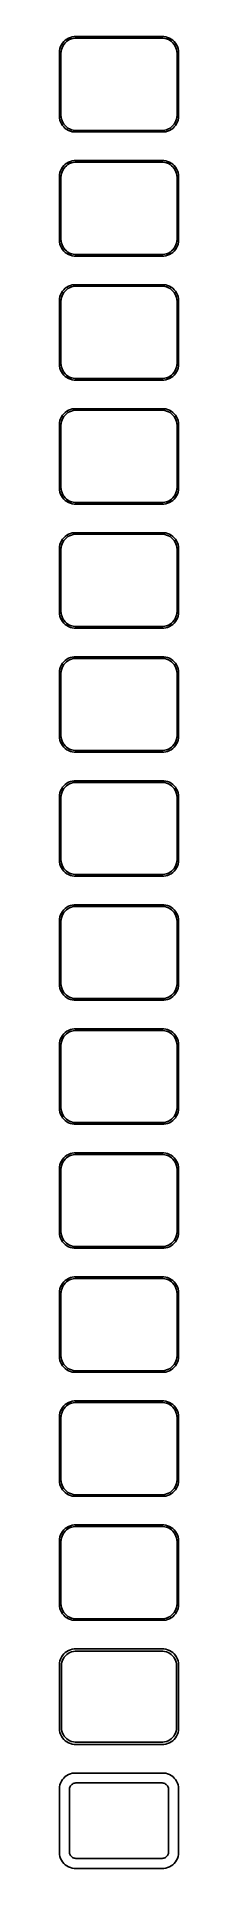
# Model space of a CAD drawing. Header units: metres. Extents: x -19 to 19, y 570 to 1146.
import ezdxf

# ---------------------------------------------------------------- set-up
doc = ezdxf.new("R2010")
doc.units = ezdxf.units.M

msp = doc.modelspace()

# ---------------------------------------------------------------- linework, layer by layer
for p, q in [((-18.7106, 1141.63), (-18.75, 1141)), ((-18.75, 1141), (-18.75, 1121)), ((-18.5929, 1142.24), (-18.7106, 1141.63)), ((-18.3989, 1142.84), (-18.5929, 1142.24)), ((-18.1315, 1143.41), (-18.3989, 1142.84)), ((-18.25, 1140.75), (-18.2125, 1141.35)), ((-18.25, 1121.25), (-18.25, 1140.75)), ((-18.2125, 1141.35), (-18.1008, 1141.93)), ((-17.7951, 1143.94), (-18.1315, 1143.41)), ((-18.1008, 1141.93), (-17.9164, 1142.5)), ((-17.9164, 1142.5), (-17.6624, 1143.04)), ((-17.3948, 1144.42), (-17.7951, 1143.94)), ((-17.6624, 1143.04), (-17.3428, 1143.54)), ((-16.9371, 1144.85), (-17.3948, 1144.42)), ((-17.3428, 1143.54), (-16.9626, 1144)), ((-16.9626, 1144), (-16.5278, 1144.41)), ((-16.4291, 1145.22), (-16.9371, 1144.85)), ((-16.5278, 1144.41), (-16.0452, 1144.76)), ((-15.8789, 1145.52), (-16.4291, 1145.22)), ((-16.0452, 1144.76), (-15.5224, 1145.05)), ((-15.2951, 1145.76), (-15.8789, 1145.52)), ((-15.5224, 1145.05), (-14.9678, 1145.27)), ((-14.6869, 1145.91), (-15.2951, 1145.76)), ((-14.9678, 1145.27), (-14.3901, 1145.42)), ((-14.0639, 1145.99), (-14.6869, 1145.91)), ((-14.3901, 1145.42), (-13.7982, 1145.49)), ((14.0639, 1145.99), (-14.0639, 1145.99)), ((-13.7982, 1145.49), (13.7982, 1145.49)), ((13.7982, 1145.49), (14.3901, 1145.42)), ((14.6869, 1145.91), (14.0639, 1145.99)), ((14.3901, 1145.42), (14.9678, 1145.27)), ((15.2951, 1145.76), (14.6869, 1145.91)), ((14.9678, 1145.27), (15.5224, 1145.05)), ((15.8789, 1145.52), (15.2951, 1145.76)), ((15.5224, 1145.05), (16.0452, 1144.76)), ((16.4291, 1145.22), (15.8789, 1145.52)), ((16.0452, 1144.76), (16.5278, 1144.41)), ((16.9371, 1144.85), (16.4291, 1145.22)), ((16.5278, 1144.41), (16.9626, 1144)), ((17.3948, 1144.42), (16.9371, 1144.85)), ((16.9626, 1144), (17.3428, 1143.54)), ((17.3428, 1143.54), (17.6624, 1143.04)), ((17.7951, 1143.94), (17.3948, 1144.42)), ((17.6624, 1143.04), (17.9164, 1142.5)), ((18.1315, 1143.41), (17.7951, 1143.94)), ((17.9164, 1142.5), (18.1008, 1141.93)), ((18.1008, 1141.93), (18.2125, 1141.35)), ((18.3989, 1142.84), (18.1315, 1143.41)), ((18.2125, 1141.35), (18.25, 1140.75)), ((18.25, 1140.75), (18.25, 1121.25)), ((18.5929, 1142.24), (18.3989, 1142.84)), ((18.7106, 1141.63), (18.5929, 1142.24)), ((18.75, 1141), (18.7106, 1141.63)), ((18.75, 1121), (18.75, 1141)), ((-18.75, 1121), (-18.7106, 1120.37)), ((-18.7106, 1120.37), (-18.5929, 1119.76)), ((-18.5929, 1119.76), (-18.3989, 1119.16)), ((-18.3989, 1119.16), (-18.1315, 1118.59)), ((-18.2125, 1120.65), (-18.25, 1121.25)), ((-18.1008, 1120.07), (-18.2125, 1120.65)), ((-18.1315, 1118.59), (-17.7951, 1118.06)), ((-17.9164, 1119.5), (-18.1008, 1120.07)), ((-17.6624, 1118.96), (-17.9164, 1119.5)), ((-17.7951, 1118.06), (-17.3948, 1117.58)), ((-17.3428, 1118.46), (-17.6624, 1118.96)), ((-17.3948, 1117.58), (-16.9371, 1117.15)), ((-16.9626, 1118), (-17.3428, 1118.46)), ((-16.5278, 1117.59), (-16.9626, 1118)), ((-16.0452, 1117.24), (-16.5278, 1117.59)), ((16.5278, 1117.59), (16.0452, 1117.24)), ((16.9626, 1118), (16.5278, 1117.59)), ((16.9371, 1117.15), (17.3948, 1117.58)), ((17.3428, 1118.46), (16.9626, 1118)), ((17.6624, 1118.96), (17.3428, 1118.46)), ((17.3948, 1117.58), (17.7951, 1118.06)), ((17.9164, 1119.5), (17.6624, 1118.96)), ((17.7951, 1118.06), (18.1315, 1118.59)), ((18.1008, 1120.07), (17.9164, 1119.5)), ((18.2125, 1120.65), (18.1008, 1120.07)), ((18.1315, 1118.59), (18.3989, 1119.16)), ((18.25, 1121.25), (18.2125, 1120.65)), ((18.3989, 1119.16), (18.5929, 1119.76)), ((18.5929, 1119.76), (18.7106, 1120.37)), ((18.7106, 1120.37), (18.75, 1121)), ((-16.9371, 1117.15), (-16.4291, 1116.78)), ((-16.4291, 1116.78), (-15.8789, 1116.48)), ((-15.5224, 1116.95), (-16.0452, 1117.24)), ((-15.8789, 1116.48), (-15.2951, 1116.24)), ((-14.9678, 1116.73), (-15.5224, 1116.95)), ((-15.2951, 1116.24), (-14.6869, 1116.09)), ((-14.3901, 1116.58), (-14.9678, 1116.73)), ((-14.6869, 1116.09), (-14.0639, 1116.01)), ((-13.7982, 1116.51), (-14.3901, 1116.58)), ((-14.0639, 1116.01), (14.0639, 1116.01)), ((13.7982, 1116.51), (-13.7982, 1116.51)), ((14.3901, 1116.58), (13.7982, 1116.51)), ((14.0639, 1116.01), (14.6869, 1116.09)), ((14.9678, 1116.73), (14.3901, 1116.58)), ((14.6869, 1116.09), (15.2951, 1116.24)), ((15.5224, 1116.95), (14.9678, 1116.73)), ((15.2951, 1116.24), (15.8789, 1116.48)), ((16.0452, 1117.24), (15.5224, 1116.95)), ((15.8789, 1116.48), (16.4291, 1116.78)), ((16.4291, 1116.78), (16.9371, 1117.15)), ((-16.4291, 1106.22), (-16.9371, 1105.85)), ((-15.8789, 1106.52), (-16.4291, 1106.22)), ((-16.0452, 1105.76), (-15.5224, 1106.05)), ((-15.2951, 1106.76), (-15.8789, 1106.52)), ((-15.5224, 1106.05), (-14.9678, 1106.27)), ((-14.6869, 1106.91), (-15.2951, 1106.76)), ((-14.9678, 1106.27), (-14.3901, 1106.42)), ((-14.0639, 1106.99), (-14.6869, 1106.91)), ((-14.3901, 1106.42), (-13.7982, 1106.49)), ((14.0639, 1106.99), (-14.0639, 1106.99)), ((-13.7982, 1106.49), (13.7982, 1106.49)), ((13.7982, 1106.49), (14.3901, 1106.42)), ((14.6869, 1106.91), (14.0639, 1106.99)), ((14.3901, 1106.42), (14.9678, 1106.27)), ((15.2951, 1106.76), (14.6869, 1106.91)), ((14.9678, 1106.27), (15.5224, 1106.05)), ((15.8789, 1106.52), (15.2951, 1106.76)), ((15.5224, 1106.05), (16.0452, 1105.76)), ((16.4291, 1106.22), (15.8789, 1106.52)), ((16.9371, 1105.85), (16.4291, 1106.22)), ((-18.7106, 1102.63), (-18.75, 1102)), ((-18.75, 1102), (-18.75, 1082)), ((-18.5929, 1103.24), (-18.7106, 1102.63)), ((-18.3989, 1103.84), (-18.5929, 1103.24)), ((-18.1315, 1104.41), (-18.3989, 1103.84)), ((-18.25, 1101.75), (-18.2125, 1102.35)), ((-18.25, 1082.25), (-18.25, 1101.75)), ((-18.2125, 1102.35), (-18.1008, 1102.93)), ((-17.7951, 1104.94), (-18.1315, 1104.41)), ((-18.1008, 1102.93), (-17.9164, 1103.5)), ((-17.9164, 1103.5), (-17.6624, 1104.04)), ((-17.3948, 1105.42), (-17.7951, 1104.94)), ((-17.6624, 1104.04), (-17.3428, 1104.54)), ((-16.9371, 1105.85), (-17.3948, 1105.42)), ((-17.3428, 1104.54), (-16.9626, 1105)), ((-16.9626, 1105), (-16.5278, 1105.41)), ((-16.5278, 1105.41), (-16.0452, 1105.76)), ((16.0452, 1105.76), (16.5278, 1105.41)), ((16.5278, 1105.41), (16.9626, 1105)), ((17.3948, 1105.42), (16.9371, 1105.85)), ((16.9626, 1105), (17.3428, 1104.54)), ((17.3428, 1104.54), (17.6624, 1104.04)), ((17.7951, 1104.94), (17.3948, 1105.42)), ((17.6624, 1104.04), (17.9164, 1103.5)), ((18.1315, 1104.41), (17.7951, 1104.94)), ((17.9164, 1103.5), (18.1008, 1102.93)), ((18.1008, 1102.93), (18.2125, 1102.35)), ((18.3989, 1103.84), (18.1315, 1104.41)), ((18.2125, 1102.35), (18.25, 1101.75)), ((18.25, 1101.75), (18.25, 1082.25)), ((18.5929, 1103.24), (18.3989, 1103.84)), ((18.7106, 1102.63), (18.5929, 1103.24)), ((18.75, 1102), (18.7106, 1102.63)), ((18.75, 1082), (18.75, 1102)), ((-18.75, 1082), (-18.7106, 1081.37)), ((-18.7106, 1081.37), (-18.5929, 1080.76)), ((-18.5929, 1080.76), (-18.3989, 1080.16)), ((-18.3989, 1080.16), (-18.1315, 1079.59)), ((-18.2125, 1081.65), (-18.25, 1082.25)), ((-18.1008, 1081.07), (-18.2125, 1081.65)), ((-18.1315, 1079.59), (-17.7951, 1079.06)), ((-17.9164, 1080.5), (-18.1008, 1081.07)), ((-17.6624, 1079.96), (-17.9164, 1080.5)), ((-17.7951, 1079.06), (-17.3948, 1078.58)), ((-17.3428, 1079.46), (-17.6624, 1079.96)), ((-17.3948, 1078.58), (-16.9371, 1078.15)), ((-16.9626, 1079), (-17.3428, 1079.46)), ((-16.5278, 1078.59), (-16.9626, 1079)), ((-16.9371, 1078.15), (-16.4291, 1077.78)), ((-16.0452, 1078.24), (-16.5278, 1078.59)), ((-16.4291, 1077.78), (-15.8789, 1077.48)), ((-15.5224, 1077.95), (-16.0452, 1078.24)), ((-15.8789, 1077.48), (-15.2951, 1077.24)), ((-14.9678, 1077.73), (-15.5224, 1077.95)), ((-15.2951, 1077.24), (-14.6869, 1077.09)), ((-14.3901, 1077.58), (-14.9678, 1077.73)), ((-14.6869, 1077.09), (-14.0639, 1077.01)), ((-13.7982, 1077.51), (-14.3901, 1077.58)), ((13.7982, 1077.51), (-13.7982, 1077.51)), ((14.3901, 1077.58), (13.7982, 1077.51)), ((14.0639, 1077.01), (14.6869, 1077.09)), ((14.9678, 1077.73), (14.3901, 1077.58)), ((14.6869, 1077.09), (15.2951, 1077.24)), ((15.5224, 1077.95), (14.9678, 1077.73)), ((15.2951, 1077.24), (15.8789, 1077.48)), ((16.0452, 1078.24), (15.5224, 1077.95)), ((15.8789, 1077.48), (16.4291, 1077.78)), ((16.5278, 1078.59), (16.0452, 1078.24)), ((16.4291, 1077.78), (16.9371, 1078.15)), ((16.9626, 1079), (16.5278, 1078.59)), ((16.9371, 1078.15), (17.3948, 1078.58)), ((17.3428, 1079.46), (16.9626, 1079)), ((17.6624, 1079.96), (17.3428, 1079.46)), ((17.3948, 1078.58), (17.7951, 1079.06)), ((17.9164, 1080.5), (17.6624, 1079.96)), ((17.7951, 1079.06), (18.1315, 1079.59)), ((18.1008, 1081.07), (17.9164, 1080.5)), ((18.2125, 1081.65), (18.1008, 1081.07)), ((18.1315, 1079.59), (18.3989, 1080.16)), ((18.25, 1082.25), (18.2125, 1081.65)), ((18.3989, 1080.16), (18.5929, 1080.76)), ((18.5929, 1080.76), (18.7106, 1081.37)), ((18.7106, 1081.37), (18.75, 1082)), ((-14.0639, 1077.01), (14.0639, 1077.01)), ((-17.7951, 1065.94), (-18.1315, 1065.41)), ((-17.3948, 1066.42), (-17.7951, 1065.94)), ((-16.9371, 1066.85), (-17.3948, 1066.42)), ((-17.3428, 1065.54), (-16.9626, 1066)), ((-16.9626, 1066), (-16.5278, 1066.41)), ((-16.4291, 1067.22), (-16.9371, 1066.85)), ((-16.5278, 1066.41), (-16.0452, 1066.76)), ((-15.8789, 1067.52), (-16.4291, 1067.22)), ((-16.0452, 1066.76), (-15.5224, 1067.05)), ((-15.2951, 1067.76), (-15.8789, 1067.52)), ((-15.5224, 1067.05), (-14.9678, 1067.27)), ((-14.6869, 1067.91), (-15.2951, 1067.76)), ((-14.9678, 1067.27), (-14.3901, 1067.42)), ((-14.0639, 1067.99), (-14.6869, 1067.91)), ((-14.3901, 1067.42), (-13.7982, 1067.49)), ((14.0639, 1067.99), (-14.0639, 1067.99)), ((-13.7982, 1067.49), (13.7982, 1067.49)), ((13.7982, 1067.49), (14.3901, 1067.42)), ((14.6869, 1067.91), (14.0639, 1067.99)), ((14.3901, 1067.42), (14.9678, 1067.27)), ((15.2951, 1067.76), (14.6869, 1067.91)), ((14.9678, 1067.27), (15.5224, 1067.05)), ((15.8789, 1067.52), (15.2951, 1067.76)), ((15.5224, 1067.05), (16.0452, 1066.76)), ((16.4291, 1067.22), (15.8789, 1067.52)), ((16.0452, 1066.76), (16.5278, 1066.41)), ((16.9371, 1066.85), (16.4291, 1067.22)), ((16.5278, 1066.41), (16.9626, 1066)), ((17.3948, 1066.42), (16.9371, 1066.85)), ((16.9626, 1066), (17.3428, 1065.54)), ((17.7951, 1065.94), (17.3948, 1066.42)), ((18.1315, 1065.41), (17.7951, 1065.94)), ((-18.7106, 1063.63), (-18.75, 1063)), ((-18.75, 1063), (-18.75, 1043)), ((-18.5929, 1064.24), (-18.7106, 1063.63)), ((-18.3989, 1064.84), (-18.5929, 1064.24)), ((-18.1315, 1065.41), (-18.3989, 1064.84)), ((-18.25, 1062.75), (-18.2125, 1063.35)), ((-18.25, 1043.25), (-18.25, 1062.75)), ((-18.2125, 1063.35), (-18.1008, 1063.93)), ((-18.1008, 1063.93), (-17.9164, 1064.5)), ((-17.9164, 1064.5), (-17.6624, 1065.04)), ((-17.6624, 1065.04), (-17.3428, 1065.54)), ((17.3428, 1065.54), (17.6624, 1065.04)), ((17.6624, 1065.04), (17.9164, 1064.5)), ((17.9164, 1064.5), (18.1008, 1063.93)), ((18.1008, 1063.93), (18.2125, 1063.35)), ((18.3989, 1064.84), (18.1315, 1065.41)), ((18.2125, 1063.35), (18.25, 1062.75)), ((18.25, 1062.75), (18.25, 1043.25)), ((18.5929, 1064.24), (18.3989, 1064.84)), ((18.7106, 1063.63), (18.5929, 1064.24)), ((18.75, 1063), (18.7106, 1063.63)), ((18.75, 1043), (18.75, 1063)), ((-18.75, 1043), (-18.7106, 1042.37)), ((-18.2125, 1042.65), (-18.25, 1043.25)), ((-18.1008, 1042.07), (-18.2125, 1042.65)), ((18.2125, 1042.65), (18.1008, 1042.07)), ((18.25, 1043.25), (18.2125, 1042.65)), ((18.7106, 1042.37), (18.75, 1043)), ((-18.7106, 1042.37), (-18.5929, 1041.76)), ((-18.5929, 1041.76), (-18.3989, 1041.16)), ((-18.3989, 1041.16), (-18.1315, 1040.59)), ((-18.1315, 1040.59), (-17.7951, 1040.06)), ((-17.9164, 1041.5), (-18.1008, 1042.07)), ((-17.6624, 1040.96), (-17.9164, 1041.5)), ((-17.7951, 1040.06), (-17.3948, 1039.58)), ((-17.3428, 1040.46), (-17.6624, 1040.96)), ((-17.3948, 1039.58), (-16.9371, 1039.15)), ((-16.9626, 1040), (-17.3428, 1040.46)), ((-16.5278, 1039.59), (-16.9626, 1040)), ((-16.9371, 1039.15), (-16.4291, 1038.78)), ((-16.0452, 1039.24), (-16.5278, 1039.59)), ((-16.4291, 1038.78), (-15.8789, 1038.48)), ((-15.5224, 1038.95), (-16.0452, 1039.24)), ((-15.8789, 1038.48), (-15.2951, 1038.24)), ((-14.9678, 1038.73), (-15.5224, 1038.95)), ((-15.2951, 1038.24), (-14.6869, 1038.09)), ((-14.3901, 1038.58), (-14.9678, 1038.73)), ((-14.6869, 1038.09), (-14.0639, 1038.01)), ((-13.7982, 1038.51), (-14.3901, 1038.58)), ((-14.0639, 1038.01), (14.0639, 1038.01)), ((13.7982, 1038.51), (-13.7982, 1038.51)), ((14.3901, 1038.58), (13.7982, 1038.51)), ((14.0639, 1038.01), (14.6869, 1038.09)), ((14.9678, 1038.73), (14.3901, 1038.58)), ((14.6869, 1038.09), (15.2951, 1038.24)), ((15.5224, 1038.95), (14.9678, 1038.73)), ((15.2951, 1038.24), (15.8789, 1038.48)), ((16.0452, 1039.24), (15.5224, 1038.95)), ((15.8789, 1038.48), (16.4291, 1038.78)), ((16.5278, 1039.59), (16.0452, 1039.24)), ((16.4291, 1038.78), (16.9371, 1039.15)), ((16.9626, 1040), (16.5278, 1039.59)), ((16.9371, 1039.15), (17.3948, 1039.58)), ((17.3428, 1040.46), (16.9626, 1040)), ((17.6624, 1040.96), (17.3428, 1040.46)), ((17.3948, 1039.58), (17.7951, 1040.06)), ((17.9164, 1041.5), (17.6624, 1040.96)), ((17.7951, 1040.06), (18.1315, 1040.59)), ((18.1008, 1042.07), (17.9164, 1041.5)), ((18.1315, 1040.59), (18.3989, 1041.16)), ((18.3989, 1041.16), (18.5929, 1041.76)), ((18.5929, 1041.76), (18.7106, 1042.37)), ((-18.3989, 1025.84), (-18.5929, 1025.24)), ((-18.1315, 1026.41), (-18.3989, 1025.84)), ((-17.7951, 1026.94), (-18.1315, 1026.41)), ((-18.1008, 1024.93), (-17.9164, 1025.5)), ((-17.9164, 1025.5), (-17.6624, 1026.04)), ((-17.3948, 1027.42), (-17.7951, 1026.94)), ((-17.6624, 1026.04), (-17.3428, 1026.54)), ((-16.9371, 1027.85), (-17.3948, 1027.42)), ((-17.3428, 1026.54), (-16.9626, 1027)), ((-16.9626, 1027), (-16.5278, 1027.41)), ((-16.4291, 1028.22), (-16.9371, 1027.85)), ((-16.5278, 1027.41), (-16.0452, 1027.76)), ((-15.8789, 1028.52), (-16.4291, 1028.22)), ((-16.0452, 1027.76), (-15.5224, 1028.05)), ((-15.2951, 1028.76), (-15.8789, 1028.52)), ((-15.5224, 1028.05), (-14.9678, 1028.27)), ((-14.6869, 1028.91), (-15.2951, 1028.76)), ((-14.9678, 1028.27), (-14.3901, 1028.42)), ((-14.0639, 1028.99), (-14.6869, 1028.91)), ((-14.3901, 1028.42), (-13.7982, 1028.49)), ((14.0639, 1028.99), (-14.0639, 1028.99)), ((-13.7982, 1028.49), (13.7982, 1028.49)), ((13.7982, 1028.49), (14.3901, 1028.42)), ((14.6869, 1028.91), (14.0639, 1028.99)), ((14.3901, 1028.42), (14.9678, 1028.27)), ((15.2951, 1028.76), (14.6869, 1028.91)), ((14.9678, 1028.27), (15.5224, 1028.05)), ((15.8789, 1028.52), (15.2951, 1028.76)), ((15.5224, 1028.05), (16.0452, 1027.76)), ((16.4291, 1028.22), (15.8789, 1028.52)), ((16.0452, 1027.76), (16.5278, 1027.41)), ((16.9371, 1027.85), (16.4291, 1028.22)), ((16.5278, 1027.41), (16.9626, 1027)), ((17.3948, 1027.42), (16.9371, 1027.85)), ((16.9626, 1027), (17.3428, 1026.54)), ((17.3428, 1026.54), (17.6624, 1026.04)), ((17.7951, 1026.94), (17.3948, 1027.42)), ((17.6624, 1026.04), (17.9164, 1025.5)), ((18.1315, 1026.41), (17.7951, 1026.94)), ((17.9164, 1025.5), (18.1008, 1024.93)), ((18.3989, 1025.84), (18.1315, 1026.41)), ((18.5929, 1025.24), (18.3989, 1025.84)), ((-18.7106, 1024.63), (-18.75, 1024)), ((-18.75, 1024), (-18.75, 1004)), ((-18.5929, 1025.24), (-18.7106, 1024.63)), ((-18.25, 1023.75), (-18.2125, 1024.35)), ((-18.25, 1004.25), (-18.25, 1023.75)), ((-18.2125, 1024.35), (-18.1008, 1024.93)), ((18.1008, 1024.93), (18.2125, 1024.35)), ((18.2125, 1024.35), (18.25, 1023.75)), ((18.25, 1023.75), (18.25, 1004.25)), ((18.7106, 1024.63), (18.5929, 1025.24)), ((18.75, 1024), (18.7106, 1024.63)), ((18.75, 1004), (18.75, 1024)), ((-18.75, 1004), (-18.7106, 1003.37)), ((-18.7106, 1003.37), (-18.5929, 1002.76)), ((-18.5929, 1002.76), (-18.3989, 1002.16)), ((-18.2125, 1003.65), (-18.25, 1004.25)), ((-18.1008, 1003.07), (-18.2125, 1003.65)), ((-17.9164, 1002.5), (-18.1008, 1003.07)), ((-17.6624, 1001.96), (-17.9164, 1002.5)), ((17.9164, 1002.5), (17.6624, 1001.96)), ((18.1008, 1003.07), (17.9164, 1002.5)), ((18.2125, 1003.65), (18.1008, 1003.07)), ((18.25, 1004.25), (18.2125, 1003.65)), ((18.3989, 1002.16), (18.5929, 1002.76)), ((18.5929, 1002.76), (18.7106, 1003.37)), ((18.7106, 1003.37), (18.75, 1004)), ((-18.3989, 1002.16), (-18.1315, 1001.59)), ((-18.1315, 1001.59), (-17.7951, 1001.06)), ((-17.7951, 1001.06), (-17.3948, 1000.58)), ((-17.3428, 1001.46), (-17.6624, 1001.96)), ((-17.3948, 1000.58), (-16.9371, 1000.15)), ((-16.9626, 1001), (-17.3428, 1001.46)), ((-16.5278, 1000.59), (-16.9626, 1001)), ((-16.9371, 1000.15), (-16.4291, 999.778)), ((-16.0452, 1000.24), (-16.5278, 1000.59)), ((-16.4291, 999.778), (-15.8789, 999.476)), ((-15.5224, 999.952), (-16.0452, 1000.24)), ((-15.8789, 999.476), (-15.2951, 999.245)), ((-14.9678, 999.732), (-15.5224, 999.952)), ((-15.2951, 999.245), (-14.6869, 999.089)), ((-14.3901, 999.584), (-14.9678, 999.732)), ((-14.6869, 999.089), (-14.0639, 999.01)), ((-13.7982, 999.509), (-14.3901, 999.584)), ((-14.0639, 999.01), (14.0639, 999.01)), ((13.7982, 999.509), (-13.7982, 999.509)), ((14.3901, 999.584), (13.7982, 999.509)), ((14.0639, 999.01), (14.6869, 999.089)), ((14.9678, 999.732), (14.3901, 999.584)), ((14.6869, 999.089), (15.2951, 999.245)), ((15.5224, 999.952), (14.9678, 999.732)), ((15.2951, 999.245), (15.8789, 999.476)), ((16.0452, 1000.24), (15.5224, 999.952)), ((15.8789, 999.476), (16.4291, 999.778)), ((16.5278, 1000.59), (16.0452, 1000.24)), ((16.4291, 999.778), (16.9371, 1000.15)), ((16.9626, 1001), (16.5278, 1000.59)), ((16.9371, 1000.15), (17.3948, 1000.58)), ((17.3428, 1001.46), (16.9626, 1001)), ((17.6624, 1001.96), (17.3428, 1001.46)), ((17.3948, 1000.58), (17.7951, 1001.06)), ((17.7951, 1001.06), (18.1315, 1001.59)), ((18.1315, 1001.59), (18.3989, 1002.16)), ((-18.7106, 985.627), (-18.75, 985)), ((-18.75, 985), (-18.75, 965)), ((-18.5929, 986.243), (-18.7106, 985.627)), ((-18.3989, 986.841), (-18.5929, 986.243)), ((-18.1315, 987.409), (-18.3989, 986.841)), ((-18.25, 984.75), (-18.2125, 985.345)), ((-18.2125, 985.345), (-18.1008, 985.931)), ((-17.7951, 987.939), (-18.1315, 987.409)), ((-18.1008, 985.931), (-17.9164, 986.499)), ((-17.9164, 986.499), (-17.6624, 987.038)), ((-17.3948, 988.423), (-17.7951, 987.939)), ((-17.6624, 987.038), (-17.3428, 987.542)), ((-16.9371, 988.853), (-17.3948, 988.423)), ((-17.3428, 987.542), (-16.9626, 988.002)), ((-16.9626, 988.002), (-16.5278, 988.41)), ((-16.4291, 989.222), (-16.9371, 988.853)), ((-16.5278, 988.41), (-16.0452, 988.761)), ((-15.8789, 989.524), (-16.4291, 989.222)), ((-16.0452, 988.761), (-15.5224, 989.048)), ((-15.2951, 989.755), (-15.8789, 989.524)), ((-15.5224, 989.048), (-14.9678, 989.268)), ((-14.6869, 989.911), (-15.2951, 989.755)), ((-14.9678, 989.268), (-14.3901, 989.416)), ((-14.0639, 989.99), (-14.6869, 989.911)), ((-14.3901, 989.416), (-13.7982, 989.491)), ((14.0639, 989.99), (-14.0639, 989.99)), ((-13.7982, 989.491), (13.7982, 989.491)), ((13.7982, 989.491), (14.3901, 989.416)), ((14.6869, 989.911), (14.0639, 989.99)), ((14.3901, 989.416), (14.9678, 989.268)), ((15.2951, 989.755), (14.6869, 989.911)), ((14.9678, 989.268), (15.5224, 989.048)), ((15.8789, 989.524), (15.2951, 989.755)), ((15.5224, 989.048), (16.0452, 988.761)), ((16.4291, 989.222), (15.8789, 989.524)), ((16.0452, 988.761), (16.5278, 988.41)), ((16.9371, 988.853), (16.4291, 989.222)), ((16.5278, 988.41), (16.9626, 988.002)), ((17.3948, 988.423), (16.9371, 988.853)), ((16.9626, 988.002), (17.3428, 987.542)), ((17.3428, 987.542), (17.6624, 987.038)), ((17.7951, 987.939), (17.3948, 988.423)), ((17.6624, 987.038), (17.9164, 986.499)), ((18.1315, 987.409), (17.7951, 987.939)), ((17.9164, 986.499), (18.1008, 985.931)), ((18.1008, 985.931), (18.2125, 985.345)), ((18.3989, 986.841), (18.1315, 987.409)), ((18.2125, 985.345), (18.25, 984.75)), ((18.5929, 986.243), (18.3989, 986.841)), ((18.7106, 985.627), (18.5929, 986.243)), ((18.75, 985), (18.7106, 985.627)), ((18.75, 965), (18.75, 985)), ((-18.25, 965.25), (-18.25, 984.75)), ((18.25, 984.75), (18.25, 965.25)), ((-18.75, 965), (-18.7106, 964.373)), ((-18.7106, 964.373), (-18.5929, 963.757)), ((-18.5929, 963.757), (-18.3989, 963.159)), ((-18.3989, 963.159), (-18.1315, 962.591)), ((-18.2125, 964.655), (-18.25, 965.25)), ((-18.1008, 964.069), (-18.2125, 964.655)), ((-18.1315, 962.591), (-17.7951, 962.061)), ((-17.9164, 963.501), (-18.1008, 964.069)), ((-17.6624, 962.962), (-17.9164, 963.501)), ((-17.7951, 962.061), (-17.3948, 961.577)), ((-17.3428, 962.458), (-17.6624, 962.962)), ((-16.9626, 961.998), (-17.3428, 962.458)), ((-16.5278, 961.59), (-16.9626, 961.998)), ((16.9626, 961.998), (16.5278, 961.59)), ((17.3428, 962.458), (16.9626, 961.998)), ((17.6624, 962.962), (17.3428, 962.458)), ((17.3948, 961.577), (17.7951, 962.061)), ((17.9164, 963.501), (17.6624, 962.962)), ((17.7951, 962.061), (18.1315, 962.591)), ((18.1008, 964.069), (17.9164, 963.501)), ((18.2125, 964.655), (18.1008, 964.069)), ((18.1315, 962.591), (18.3989, 963.159)), ((18.25, 965.25), (18.2125, 964.655)), ((18.3989, 963.159), (18.5929, 963.757)), ((18.5929, 963.757), (18.7106, 964.373)), ((18.7106, 964.373), (18.75, 965)), ((-17.3948, 961.577), (-16.9371, 961.147)), ((-16.9371, 961.147), (-16.4291, 960.778)), ((-16.0452, 961.239), (-16.5278, 961.59)), ((-16.4291, 960.778), (-15.8789, 960.476)), ((-15.5224, 960.952), (-16.0452, 961.239)), ((-15.8789, 960.476), (-15.2951, 960.245)), ((-14.9678, 960.732), (-15.5224, 960.952)), ((-15.2951, 960.245), (-14.6869, 960.089)), ((-14.3901, 960.584), (-14.9678, 960.732)), ((-14.6869, 960.089), (-14.0639, 960.01)), ((-13.7982, 960.509), (-14.3901, 960.584)), ((-14.0639, 960.01), (14.0639, 960.01)), ((13.7982, 960.509), (-13.7982, 960.509)), ((14.3901, 960.584), (13.7982, 960.509)), ((14.0639, 960.01), (14.6869, 960.089)), ((14.9678, 960.732), (14.3901, 960.584)), ((14.6869, 960.089), (15.2951, 960.245)), ((15.5224, 960.952), (14.9678, 960.732)), ((15.2951, 960.245), (15.8789, 960.476)), ((16.0452, 961.239), (15.5224, 960.952)), ((15.8789, 960.476), (16.4291, 960.778)), ((16.5278, 961.59), (16.0452, 961.239)), ((16.4291, 960.778), (16.9371, 961.147)), ((16.9371, 961.147), (17.3948, 961.577)), ((-15.8789, 950.524), (-16.4291, 950.222)), ((-15.2951, 950.755), (-15.8789, 950.524)), ((-14.6869, 950.911), (-15.2951, 950.755)), ((-14.9678, 950.268), (-14.3901, 950.416)), ((-14.0639, 950.99), (-14.6869, 950.911)), ((-14.3901, 950.416), (-13.7982, 950.491)), ((14.0639, 950.99), (-14.0639, 950.99)), ((-13.7982, 950.491), (13.7982, 950.491)), ((13.7982, 950.491), (14.3901, 950.416)), ((14.6869, 950.911), (14.0639, 950.99)), ((14.3901, 950.416), (14.9678, 950.268)), ((15.2951, 950.755), (14.6869, 950.911)), ((15.8789, 950.524), (15.2951, 950.755)), ((16.4291, 950.222), (15.8789, 950.524)), ((-18.7106, 946.627), (-18.75, 946)), ((-18.75, 946), (-18.75, 926)), ((-18.5929, 947.243), (-18.7106, 946.627)), ((-18.3989, 947.841), (-18.5929, 947.243)), ((-18.1315, 948.409), (-18.3989, 947.841)), ((-18.25, 945.75), (-18.2125, 946.345)), ((-18.25, 926.25), (-18.25, 945.75)), ((-18.2125, 946.345), (-18.1008, 946.931)), ((-17.7951, 948.939), (-18.1315, 948.409)), ((-18.1008, 946.931), (-17.9164, 947.499)), ((-17.9164, 947.499), (-17.6624, 948.038)), ((-17.3948, 949.423), (-17.7951, 948.939)), ((-17.6624, 948.038), (-17.3428, 948.542)), ((-16.9371, 949.853), (-17.3948, 949.423)), ((-17.3428, 948.542), (-16.9626, 949.002)), ((-16.9626, 949.002), (-16.5278, 949.41)), ((-16.4291, 950.222), (-16.9371, 949.853)), ((-16.5278, 949.41), (-16.0452, 949.761)), ((-16.0452, 949.761), (-15.5224, 950.048)), ((-15.5224, 950.048), (-14.9678, 950.268)), ((14.9678, 950.268), (15.5224, 950.048)), ((15.5224, 950.048), (16.0452, 949.761)), ((16.0452, 949.761), (16.5278, 949.41)), ((16.9371, 949.853), (16.4291, 950.222)), ((16.5278, 949.41), (16.9626, 949.002)), ((17.3948, 949.423), (16.9371, 949.853)), ((16.9626, 949.002), (17.3428, 948.542)), ((17.3428, 948.542), (17.6624, 948.038)), ((17.7951, 948.939), (17.3948, 949.423)), ((17.6624, 948.038), (17.9164, 947.499)), ((18.1315, 948.409), (17.7951, 948.939)), ((17.9164, 947.499), (18.1008, 946.931)), ((18.1008, 946.931), (18.2125, 946.345)), ((18.3989, 947.841), (18.1315, 948.409)), ((18.2125, 946.345), (18.25, 945.75)), ((18.25, 945.75), (18.25, 926.25)), ((18.5929, 947.243), (18.3989, 947.841)), ((18.7106, 946.627), (18.5929, 947.243)), ((18.75, 946), (18.7106, 946.627)), ((18.75, 926), (18.75, 946)), ((-18.75, 926), (-18.7106, 925.373)), ((-18.7106, 925.373), (-18.5929, 924.757)), ((-18.5929, 924.757), (-18.3989, 924.159)), ((-18.3989, 924.159), (-18.1315, 923.591)), ((-18.2125, 925.655), (-18.25, 926.25)), ((-18.1008, 925.069), (-18.2125, 925.655)), ((-18.1315, 923.591), (-17.7951, 923.061)), ((-17.9164, 924.501), (-18.1008, 925.069)), ((-17.6624, 923.962), (-17.9164, 924.501)), ((-17.7951, 923.061), (-17.3948, 922.577)), ((-17.3428, 923.458), (-17.6624, 923.962)), ((-17.3948, 922.577), (-16.9371, 922.147)), ((-16.9626, 922.998), (-17.3428, 923.458)), ((-16.5278, 922.59), (-16.9626, 922.998)), ((-16.9371, 922.147), (-16.4291, 921.778)), ((-16.0452, 922.239), (-16.5278, 922.59)), ((-16.4291, 921.778), (-15.8789, 921.476)), ((-15.5224, 921.952), (-16.0452, 922.239)), ((-14.9678, 921.732), (-15.5224, 921.952)), ((-14.3901, 921.584), (-14.9678, 921.732)), ((-13.7982, 921.509), (-14.3901, 921.584)), ((14.3901, 921.584), (13.7982, 921.509)), ((14.9678, 921.732), (14.3901, 921.584)), ((15.5224, 921.952), (14.9678, 921.732)), ((16.0452, 922.239), (15.5224, 921.952)), ((15.8789, 921.476), (16.4291, 921.778)), ((16.5278, 922.59), (16.0452, 922.239)), ((16.4291, 921.778), (16.9371, 922.147)), ((16.9626, 922.998), (16.5278, 922.59)), ((16.9371, 922.147), (17.3948, 922.577)), ((17.3428, 923.458), (16.9626, 922.998)), ((17.6624, 923.962), (17.3428, 923.458)), ((17.3948, 922.577), (17.7951, 923.061)), ((17.9164, 924.501), (17.6624, 923.962)), ((17.7951, 923.061), (18.1315, 923.591)), ((18.1008, 925.069), (17.9164, 924.501)), ((18.2125, 925.655), (18.1008, 925.069)), ((18.1315, 923.591), (18.3989, 924.159)), ((18.25, 926.25), (18.2125, 925.655)), ((18.3989, 924.159), (18.5929, 924.757)), ((18.5929, 924.757), (18.7106, 925.373)), ((18.7106, 925.373), (18.75, 926)), ((-15.8789, 921.476), (-15.2951, 921.245)), ((-15.2951, 921.245), (-14.6869, 921.089)), ((-14.6869, 921.089), (-14.0639, 921.01)), ((-14.0639, 921.01), (14.0639, 921.01)), ((13.7982, 921.509), (-13.7982, 921.509)), ((14.0639, 921.01), (14.6869, 921.089)), ((14.6869, 921.089), (15.2951, 921.245)), ((15.2951, 921.245), (15.8789, 921.476)), ((-17.3948, 910.423), (-17.7951, 909.939)), ((-16.9371, 910.853), (-17.3948, 910.423)), ((-16.9626, 910.002), (-16.5278, 910.41)), ((-16.4291, 911.222), (-16.9371, 910.853)), ((-16.5278, 910.41), (-16.0452, 910.761)), ((-15.8789, 911.524), (-16.4291, 911.222)), ((-16.0452, 910.761), (-15.5224, 911.048)), ((-15.2951, 911.755), (-15.8789, 911.524)), ((-15.5224, 911.048), (-14.9678, 911.268)), ((-14.6869, 911.911), (-15.2951, 911.755)), ((-14.9678, 911.268), (-14.3901, 911.416)), ((-14.0639, 911.99), (-14.6869, 911.911)), ((-14.3901, 911.416), (-13.7982, 911.491)), ((14.0639, 911.99), (-14.0639, 911.99)), ((-13.7982, 911.491), (13.7982, 911.491)), ((13.7982, 911.491), (14.3901, 911.416)), ((14.6869, 911.911), (14.0639, 911.99)), ((14.3901, 911.416), (14.9678, 911.268)), ((15.2951, 911.755), (14.6869, 911.911)), ((14.9678, 911.268), (15.5224, 911.048)), ((15.8789, 911.524), (15.2951, 911.755)), ((15.5224, 911.048), (16.0452, 910.761)), ((16.4291, 911.222), (15.8789, 911.524)), ((16.0452, 910.761), (16.5278, 910.41)), ((16.9371, 910.853), (16.4291, 911.222)), ((16.5278, 910.41), (16.9626, 910.002)), ((17.3948, 910.423), (16.9371, 910.853)), ((17.7951, 909.939), (17.3948, 910.423)), ((-18.7106, 907.627), (-18.75, 907)), ((-18.75, 907), (-18.75, 887)), ((-18.5929, 908.243), (-18.7106, 907.627)), ((-18.3989, 908.841), (-18.5929, 908.243)), ((-18.1315, 909.409), (-18.3989, 908.841)), ((-18.25, 906.75), (-18.2125, 907.345)), ((-18.25, 887.25), (-18.25, 906.75)), ((-18.2125, 907.345), (-18.1008, 907.931)), ((-17.7951, 909.939), (-18.1315, 909.409)), ((-18.1008, 907.931), (-17.9164, 908.499)), ((-17.9164, 908.499), (-17.6624, 909.038)), ((-17.6624, 909.038), (-17.3428, 909.542)), ((-17.3428, 909.542), (-16.9626, 910.002)), ((16.9626, 910.002), (17.3428, 909.542)), ((17.3428, 909.542), (17.6624, 909.038)), ((17.6624, 909.038), (17.9164, 908.499)), ((18.1315, 909.409), (17.7951, 909.939)), ((17.9164, 908.499), (18.1008, 907.931)), ((18.1008, 907.931), (18.2125, 907.345)), ((18.3989, 908.841), (18.1315, 909.409)), ((18.2125, 907.345), (18.25, 906.75)), ((18.25, 906.75), (18.25, 887.25)), ((18.5929, 908.243), (18.3989, 908.841)), ((18.7106, 907.627), (18.5929, 908.243)), ((18.75, 907), (18.7106, 907.627)), ((18.75, 887), (18.75, 907)), ((-18.2125, 886.655), (-18.25, 887.25)), ((18.25, 887.25), (18.2125, 886.655)), ((-18.75, 887), (-18.7106, 886.373)), ((-18.7106, 886.373), (-18.5929, 885.757)), ((-18.5929, 885.757), (-18.3989, 885.159)), ((-18.3989, 885.159), (-18.1315, 884.591)), ((-18.1008, 886.069), (-18.2125, 886.655)), ((-18.1315, 884.591), (-17.7951, 884.061)), ((-17.9164, 885.501), (-18.1008, 886.069)), ((-17.6624, 884.962), (-17.9164, 885.501)), ((-17.7951, 884.061), (-17.3948, 883.577)), ((-17.3428, 884.458), (-17.6624, 884.962)), ((-17.3948, 883.577), (-16.9371, 883.147)), ((-16.9626, 883.998), (-17.3428, 884.458)), ((-16.5278, 883.59), (-16.9626, 883.998)), ((-16.9371, 883.147), (-16.4291, 882.778)), ((-16.0452, 883.239), (-16.5278, 883.59)), ((-16.4291, 882.778), (-15.8789, 882.476)), ((-15.5224, 882.952), (-16.0452, 883.239)), ((-15.8789, 882.476), (-15.2951, 882.245)), ((-14.9678, 882.732), (-15.5224, 882.952)), ((-15.2951, 882.245), (-14.6869, 882.089)), ((-14.3901, 882.584), (-14.9678, 882.732)), ((-14.6869, 882.089), (-14.0639, 882.01)), ((-13.7982, 882.509), (-14.3901, 882.584)), ((-14.0639, 882.01), (14.0639, 882.01)), ((13.7982, 882.509), (-13.7982, 882.509)), ((14.3901, 882.584), (13.7982, 882.509)), ((14.0639, 882.01), (14.6869, 882.089)), ((14.9678, 882.732), (14.3901, 882.584)), ((14.6869, 882.089), (15.2951, 882.245)), ((15.5224, 882.952), (14.9678, 882.732)), ((15.2951, 882.245), (15.8789, 882.476)), ((16.0452, 883.239), (15.5224, 882.952)), ((15.8789, 882.476), (16.4291, 882.778)), ((16.5278, 883.59), (16.0452, 883.239)), ((16.4291, 882.778), (16.9371, 883.147)), ((16.9626, 883.998), (16.5278, 883.59)), ((16.9371, 883.147), (17.3948, 883.577)), ((17.3428, 884.458), (16.9626, 883.998)), ((17.6624, 884.962), (17.3428, 884.458)), ((17.3948, 883.577), (17.7951, 884.061)), ((17.9164, 885.501), (17.6624, 884.962)), ((17.7951, 884.061), (18.1315, 884.591)), ((18.1008, 886.069), (17.9164, 885.501)), ((18.2125, 886.655), (18.1008, 886.069)), ((18.1315, 884.591), (18.3989, 885.159)), ((18.3989, 885.159), (18.5929, 885.757)), ((18.5929, 885.757), (18.7106, 886.373)), ((18.7106, 886.373), (18.75, 887)), ((-18.3989, 869.841), (-18.5929, 869.243)), ((-18.1315, 870.409), (-18.3989, 869.841)), ((-17.7951, 870.939), (-18.1315, 870.409)), ((-17.9164, 869.499), (-17.6624, 870.038)), ((-17.3948, 871.423), (-17.7951, 870.939)), ((-17.6624, 870.038), (-17.3428, 870.542)), ((-16.9371, 871.853), (-17.3948, 871.423)), ((-17.3428, 870.542), (-16.9626, 871.002)), ((-16.9626, 871.002), (-16.5278, 871.41)), ((-16.4291, 872.222), (-16.9371, 871.853)), ((-16.5278, 871.41), (-16.0452, 871.761)), ((-15.8789, 872.524), (-16.4291, 872.222)), ((-16.0452, 871.761), (-15.5224, 872.048)), ((-15.2951, 872.755), (-15.8789, 872.524)), ((-15.5224, 872.048), (-14.9678, 872.268)), ((-14.6869, 872.911), (-15.2951, 872.755)), ((-14.9678, 872.268), (-14.3901, 872.416)), ((-14.0639, 872.99), (-14.6869, 872.911)), ((-14.3901, 872.416), (-13.7982, 872.491)), ((14.0639, 872.99), (-14.0639, 872.99)), ((-13.7982, 872.491), (13.7982, 872.491)), ((13.7982, 872.491), (14.3901, 872.416)), ((14.6869, 872.911), (14.0639, 872.99)), ((14.3901, 872.416), (14.9678, 872.268)), ((15.2951, 872.755), (14.6869, 872.911)), ((14.9678, 872.268), (15.5224, 872.048)), ((15.8789, 872.524), (15.2951, 872.755)), ((15.5224, 872.048), (16.0452, 871.761)), ((16.4291, 872.222), (15.8789, 872.524)), ((16.0452, 871.761), (16.5278, 871.41)), ((16.9371, 871.853), (16.4291, 872.222)), ((16.5278, 871.41), (16.9626, 871.002)), ((17.3948, 871.423), (16.9371, 871.853)), ((16.9626, 871.002), (17.3428, 870.542)), ((17.3428, 870.542), (17.6624, 870.038)), ((17.7951, 870.939), (17.3948, 871.423)), ((17.6624, 870.038), (17.9164, 869.499)), ((18.1315, 870.409), (17.7951, 870.939)), ((18.3989, 869.841), (18.1315, 870.409)), ((18.5929, 869.243), (18.3989, 869.841)), ((-18.7106, 868.627), (-18.75, 868)), ((-18.75, 868), (-18.75, 848)), ((-18.5929, 869.243), (-18.7106, 868.627)), ((-18.25, 867.75), (-18.2125, 868.345)), ((-18.25, 848.25), (-18.25, 867.75)), ((-18.2125, 868.345), (-18.1008, 868.931)), ((-18.1008, 868.931), (-17.9164, 869.499)), ((17.9164, 869.499), (18.1008, 868.931)), ((18.1008, 868.931), (18.2125, 868.345)), ((18.2125, 868.345), (18.25, 867.75)), ((18.25, 867.75), (18.25, 848.25)), ((18.7106, 868.627), (18.5929, 869.243)), ((18.75, 868), (18.7106, 868.627)), ((18.75, 848), (18.75, 868)), ((-18.75, 848), (-18.7106, 847.373)), ((-18.7106, 847.373), (-18.5929, 846.757)), ((-18.5929, 846.757), (-18.3989, 846.159)), ((-18.2125, 847.655), (-18.25, 848.25)), ((-18.1008, 847.069), (-18.2125, 847.655)), ((-17.9164, 846.501), (-18.1008, 847.069)), ((18.1008, 847.069), (17.9164, 846.501)), ((18.2125, 847.655), (18.1008, 847.069)), ((18.25, 848.25), (18.2125, 847.655)), ((18.3989, 846.159), (18.5929, 846.757)), ((18.5929, 846.757), (18.7106, 847.373)), ((18.7106, 847.373), (18.75, 848)), ((-18.3989, 846.159), (-18.1315, 845.591)), ((-18.1315, 845.591), (-17.7951, 845.061)), ((-17.6624, 845.962), (-17.9164, 846.501)), ((-17.7951, 845.061), (-17.3948, 844.577)), ((-17.3428, 845.458), (-17.6624, 845.962)), ((-17.3948, 844.577), (-16.9371, 844.147)), ((-16.9626, 844.998), (-17.3428, 845.458)), ((-16.5278, 844.59), (-16.9626, 844.998)), ((-16.9371, 844.147), (-16.4291, 843.778)), ((-16.0452, 844.239), (-16.5278, 844.59)), ((-16.4291, 843.778), (-15.8789, 843.476)), ((-15.5224, 843.952), (-16.0452, 844.239)), ((-15.8789, 843.476), (-15.2951, 843.245)), ((-14.9678, 843.732), (-15.5224, 843.952)), ((-15.2951, 843.245), (-14.6869, 843.089)), ((-14.3901, 843.584), (-14.9678, 843.732)), ((-14.6869, 843.089), (-14.0639, 843.01)), ((-13.7982, 843.509), (-14.3901, 843.584)), ((-14.0639, 843.01), (14.0639, 843.01)), ((13.7982, 843.509), (-13.7982, 843.509)), ((14.3901, 843.584), (13.7982, 843.509)), ((14.0639, 843.01), (14.6869, 843.089)), ((14.9678, 843.732), (14.3901, 843.584)), ((14.6869, 843.089), (15.2951, 843.245)), ((15.5224, 843.952), (14.9678, 843.732)), ((15.2951, 843.245), (15.8789, 843.476)), ((16.0452, 844.239), (15.5224, 843.952)), ((15.8789, 843.476), (16.4291, 843.778)), ((16.5278, 844.59), (16.0452, 844.239)), ((16.4291, 843.778), (16.9371, 844.147)), ((16.9626, 844.998), (16.5278, 844.59)), ((16.9371, 844.147), (17.3948, 844.577)), ((17.3428, 845.458), (16.9626, 844.998)), ((17.6624, 845.962), (17.3428, 845.458)), ((17.3948, 844.577), (17.7951, 845.061)), ((17.9164, 846.501), (17.6624, 845.962)), ((17.7951, 845.061), (18.1315, 845.591)), ((18.1315, 845.591), (18.3989, 846.159)), ((-18.7106, 829.627), (-18.75, 829)), ((-18.5929, 830.243), (-18.7106, 829.627)), ((-18.3989, 830.841), (-18.5929, 830.243)), ((-18.1315, 831.409), (-18.3989, 830.841)), ((-18.2125, 829.345), (-18.1008, 829.931)), ((-17.7951, 831.939), (-18.1315, 831.409)), ((-18.1008, 829.931), (-17.9164, 830.499)), ((-17.9164, 830.499), (-17.6624, 831.038)), ((-17.3948, 832.423), (-17.7951, 831.939)), ((-17.6624, 831.038), (-17.3428, 831.542)), ((-16.9371, 832.853), (-17.3948, 832.423)), ((-17.3428, 831.542), (-16.9626, 832.002)), ((-16.9626, 832.002), (-16.5278, 832.41)), ((-16.4291, 833.222), (-16.9371, 832.853)), ((-16.5278, 832.41), (-16.0452, 832.761)), ((-15.8789, 833.524), (-16.4291, 833.222)), ((-16.0452, 832.761), (-15.5224, 833.048)), ((-15.2951, 833.755), (-15.8789, 833.524)), ((-15.5224, 833.048), (-14.9678, 833.268)), ((-14.6869, 833.911), (-15.2951, 833.755)), ((-14.9678, 833.268), (-14.3901, 833.416)), ((-14.0639, 833.99), (-14.6869, 833.911)), ((-14.3901, 833.416), (-13.7982, 833.491)), ((14.0639, 833.99), (-14.0639, 833.99)), ((-13.7982, 833.491), (13.7982, 833.491)), ((13.7982, 833.491), (14.3901, 833.416)), ((14.6869, 833.911), (14.0639, 833.99)), ((14.3901, 833.416), (14.9678, 833.268)), ((15.2951, 833.755), (14.6869, 833.911)), ((14.9678, 833.268), (15.5224, 833.048)), ((15.8789, 833.524), (15.2951, 833.755)), ((15.5224, 833.048), (16.0452, 832.761)), ((16.4291, 833.222), (15.8789, 833.524)), ((16.0452, 832.761), (16.5278, 832.41)), ((16.9371, 832.853), (16.4291, 833.222)), ((16.5278, 832.41), (16.9626, 832.002)), ((17.3948, 832.423), (16.9371, 832.853)), ((16.9626, 832.002), (17.3428, 831.542)), ((17.3428, 831.542), (17.6624, 831.038)), ((17.7951, 831.939), (17.3948, 832.423)), ((17.6624, 831.038), (17.9164, 830.499)), ((18.1315, 831.409), (17.7951, 831.939)), ((17.9164, 830.499), (18.1008, 829.931)), ((18.1008, 829.931), (18.2125, 829.345)), ((18.3989, 830.841), (18.1315, 831.409)), ((18.5929, 830.243), (18.3989, 830.841)), ((18.7106, 829.627), (18.5929, 830.243)), ((18.75, 829), (18.7106, 829.627)), ((-18.75, 829), (-18.75, 809)), ((-18.25, 828.75), (-18.2125, 829.345)), ((-18.25, 809.25), (-18.25, 828.75)), ((18.2125, 829.345), (18.25, 828.75)), ((18.25, 828.75), (18.25, 809.25)), ((18.75, 809), (18.75, 829)), ((-18.75, 809), (-18.7106, 808.373)), ((-18.7106, 808.373), (-18.5929, 807.757)), ((-18.5929, 807.757), (-18.3989, 807.159)), ((-18.3989, 807.159), (-18.1315, 806.591)), ((-18.2125, 808.655), (-18.25, 809.25)), ((-18.1008, 808.069), (-18.2125, 808.655)), ((-18.1315, 806.591), (-17.7951, 806.061)), ((-17.9164, 807.501), (-18.1008, 808.069)), ((-17.6624, 806.962), (-17.9164, 807.501)), ((-17.3428, 806.458), (-17.6624, 806.962)), ((-16.9626, 805.998), (-17.3428, 806.458)), ((17.3428, 806.458), (16.9626, 805.998)), ((17.6624, 806.962), (17.3428, 806.458)), ((17.9164, 807.501), (17.6624, 806.962)), ((17.7951, 806.061), (18.1315, 806.591)), ((18.1008, 808.069), (17.9164, 807.501)), ((18.2125, 808.655), (18.1008, 808.069)), ((18.1315, 806.591), (18.3989, 807.159)), ((18.25, 809.25), (18.2125, 808.655)), ((18.3989, 807.159), (18.5929, 807.757)), ((18.5929, 807.757), (18.7106, 808.373)), ((18.7106, 808.373), (18.75, 809)), ((-17.7951, 806.061), (-17.3948, 805.577)), ((-17.3948, 805.577), (-16.9371, 805.147)), ((-16.5278, 805.59), (-16.9626, 805.998)), ((-16.9371, 805.147), (-16.4291, 804.778)), ((-16.0452, 805.239), (-16.5278, 805.59)), ((-16.4291, 804.778), (-15.8789, 804.476)), ((-15.5224, 804.952), (-16.0452, 805.239)), ((-15.8789, 804.476), (-15.2951, 804.245)), ((-14.9678, 804.732), (-15.5224, 804.952)), ((-15.2951, 804.245), (-14.6869, 804.089)), ((-14.3901, 804.584), (-14.9678, 804.732)), ((-14.6869, 804.089), (-14.0639, 804.01)), ((-13.7982, 804.509), (-14.3901, 804.584)), ((-14.0639, 804.01), (14.0639, 804.01)), ((13.7982, 804.509), (-13.7982, 804.509)), ((14.3901, 804.584), (13.7982, 804.509)), ((14.0639, 804.01), (14.6869, 804.089)), ((14.9678, 804.732), (14.3901, 804.584)), ((14.6869, 804.089), (15.2951, 804.245)), ((15.5224, 804.952), (14.9678, 804.732)), ((15.2951, 804.245), (15.8789, 804.476)), ((16.0452, 805.239), (15.5224, 804.952)), ((15.8789, 804.476), (16.4291, 804.778)), ((16.5278, 805.59), (16.0452, 805.239)), ((16.4291, 804.778), (16.9371, 805.147)), ((16.9626, 805.998), (16.5278, 805.59)), ((16.9371, 805.147), (17.3948, 805.577)), ((17.3948, 805.577), (17.7951, 806.061)), ((-14.6869, 794.911), (-15.2951, 794.755)), ((-14.0639, 794.99), (-14.6869, 794.911)), ((14.0639, 794.99), (-14.0639, 794.99)), ((14.6869, 794.911), (14.0639, 794.99)), ((15.2951, 794.755), (14.6869, 794.911)), ((-18.7106, 790.627), (-18.75, 790)), ((-18.75, 790), (-18.75, 770)), ((-18.5929, 791.243), (-18.7106, 790.627)), ((-18.3989, 791.841), (-18.5929, 791.243)), ((-18.1315, 792.409), (-18.3989, 791.841)), ((-18.25, 789.75), (-18.2125, 790.345)), ((-18.25, 770.25), (-18.25, 789.75)), ((-18.2125, 790.345), (-18.1008, 790.931)), ((-17.7951, 792.939), (-18.1315, 792.409)), ((-18.1008, 790.931), (-17.9164, 791.499)), ((-17.9164, 791.499), (-17.6624, 792.038)), ((-17.3948, 793.423), (-17.7951, 792.939)), ((-17.6624, 792.038), (-17.3428, 792.542)), ((-16.9371, 793.853), (-17.3948, 793.423)), ((-17.3428, 792.542), (-16.9626, 793.002)), ((-16.9626, 793.002), (-16.5278, 793.41)), ((-16.4291, 794.222), (-16.9371, 793.853)), ((-16.5278, 793.41), (-16.0452, 793.761)), ((-15.8789, 794.524), (-16.4291, 794.222)), ((-16.0452, 793.761), (-15.5224, 794.048)), ((-15.2951, 794.755), (-15.8789, 794.524)), ((-15.5224, 794.048), (-14.9678, 794.268)), ((-14.9678, 794.268), (-14.3901, 794.416)), ((-14.3901, 794.416), (-13.7982, 794.491)), ((-13.7982, 794.491), (13.7982, 794.491)), ((13.7982, 794.491), (14.3901, 794.416)), ((14.3901, 794.416), (14.9678, 794.268)), ((14.9678, 794.268), (15.5224, 794.048)), ((15.8789, 794.524), (15.2951, 794.755)), ((15.5224, 794.048), (16.0452, 793.761)), ((16.4291, 794.222), (15.8789, 794.524)), ((16.0452, 793.761), (16.5278, 793.41)), ((16.9371, 793.853), (16.4291, 794.222)), ((16.5278, 793.41), (16.9626, 793.002)), ((17.3948, 793.423), (16.9371, 793.853)), ((16.9626, 793.002), (17.3428, 792.542)), ((17.3428, 792.542), (17.6624, 792.038)), ((17.7951, 792.939), (17.3948, 793.423)), ((17.6624, 792.038), (17.9164, 791.499)), ((18.1315, 792.409), (17.7951, 792.939)), ((17.9164, 791.499), (18.1008, 790.931)), ((18.1008, 790.931), (18.2125, 790.345)), ((18.3989, 791.841), (18.1315, 792.409)), ((18.2125, 790.345), (18.25, 789.75)), ((18.25, 789.75), (18.25, 770.25)), ((18.5929, 791.243), (18.3989, 791.841)), ((18.7106, 790.627), (18.5929, 791.243)), ((18.75, 790), (18.7106, 790.627)), ((18.75, 770), (18.75, 790)), ((-18.75, 770), (-18.7106, 769.373)), ((-18.7106, 769.373), (-18.5929, 768.757)), ((-18.5929, 768.757), (-18.3989, 768.159)), ((-18.3989, 768.159), (-18.1315, 767.591)), ((-18.2125, 769.655), (-18.25, 770.25)), ((-18.1008, 769.069), (-18.2125, 769.655)), ((-18.1315, 767.591), (-17.7951, 767.061)), ((-17.9164, 768.501), (-18.1008, 769.069)), ((-17.6624, 767.962), (-17.9164, 768.501)), ((-17.7951, 767.061), (-17.3948, 766.577)), ((-17.3428, 767.458), (-17.6624, 767.962)), ((-17.3948, 766.577), (-16.9371, 766.147)), ((-16.9626, 766.998), (-17.3428, 767.458)), ((-16.5278, 766.59), (-16.9626, 766.998)), ((-16.9371, 766.147), (-16.4291, 765.778)), ((-16.0452, 766.239), (-16.5278, 766.59)), ((-15.5224, 765.952), (-16.0452, 766.239)), ((16.0452, 766.239), (15.5224, 765.952)), ((16.5278, 766.59), (16.0452, 766.239)), ((16.4291, 765.778), (16.9371, 766.147)), ((16.9626, 766.998), (16.5278, 766.59)), ((16.9371, 766.147), (17.3948, 766.577)), ((17.3428, 767.458), (16.9626, 766.998)), ((17.6624, 767.962), (17.3428, 767.458)), ((17.3948, 766.577), (17.7951, 767.061)), ((17.9164, 768.501), (17.6624, 767.962)), ((17.7951, 767.061), (18.1315, 767.591)), ((18.1008, 769.069), (17.9164, 768.501)), ((18.2125, 769.655), (18.1008, 769.069)), ((18.1315, 767.591), (18.3989, 768.159)), ((18.25, 770.25), (18.2125, 769.655)), ((18.3989, 768.159), (18.5929, 768.757)), ((18.5929, 768.757), (18.7106, 769.373)), ((18.7106, 769.373), (18.75, 770)), ((-16.4291, 765.778), (-15.8789, 765.476)), ((-15.8789, 765.476), (-15.2951, 765.245)), ((-14.9678, 765.732), (-15.5224, 765.952)), ((-15.2951, 765.245), (-14.6869, 765.089)), ((-14.3901, 765.584), (-14.9678, 765.732)), ((-14.6869, 765.089), (-14.0639, 765.01)), ((-13.7982, 765.509), (-14.3901, 765.584)), ((-14.0639, 765.01), (14.0639, 765.01)), ((13.7982, 765.509), (-13.7982, 765.509)), ((14.3901, 765.584), (13.7982, 765.509)), ((14.0639, 765.01), (14.6869, 765.089)), ((14.9678, 765.732), (14.3901, 765.584)), ((14.6869, 765.089), (15.2951, 765.245)), ((15.5224, 765.952), (14.9678, 765.732)), ((15.2951, 765.245), (15.8789, 765.476)), ((15.8789, 765.476), (16.4291, 765.778)), ((-16.9371, 754.853), (-17.3948, 754.423)), ((-16.4291, 755.222), (-16.9371, 754.853)), ((-16.5278, 754.41), (-16.0452, 754.761)), ((-15.8789, 755.524), (-16.4291, 755.222)), ((-16.0452, 754.761), (-15.5224, 755.048)), ((-15.2951, 755.755), (-15.8789, 755.524)), ((-15.5224, 755.048), (-14.9678, 755.268)), ((-14.6869, 755.911), (-15.2951, 755.755)), ((-14.9678, 755.268), (-14.3901, 755.416)), ((-14.0639, 755.99), (-14.6869, 755.911)), ((-14.3901, 755.416), (-13.7982, 755.491)), ((14.0639, 755.99), (-14.0639, 755.99)), ((-13.7982, 755.491), (13.7982, 755.491)), ((13.7982, 755.491), (14.3901, 755.416)), ((14.6869, 755.911), (14.0639, 755.99)), ((14.3901, 755.416), (14.9678, 755.268)), ((15.2951, 755.755), (14.6869, 755.911)), ((14.9678, 755.268), (15.5224, 755.048)), ((15.8789, 755.524), (15.2951, 755.755)), ((15.5224, 755.048), (16.0452, 754.761)), ((16.4291, 755.222), (15.8789, 755.524)), ((16.0452, 754.761), (16.5278, 754.41)), ((16.9371, 754.853), (16.4291, 755.222)), ((17.3948, 754.423), (16.9371, 754.853)), ((-18.7106, 751.627), (-18.75, 751)), ((-18.75, 751), (-18.75, 731)), ((-18.5929, 752.243), (-18.7106, 751.627)), ((-18.3989, 752.841), (-18.5929, 752.243)), ((-18.1315, 753.409), (-18.3989, 752.841)), ((-18.25, 750.75), (-18.2125, 751.345)), ((-18.25, 731.25), (-18.25, 750.75)), ((-18.2125, 751.345), (-18.1008, 751.931)), ((-17.7951, 753.939), (-18.1315, 753.409)), ((-18.1008, 751.931), (-17.9164, 752.499)), ((-17.9164, 752.499), (-17.6624, 753.038)), ((-17.3948, 754.423), (-17.7951, 753.939)), ((-17.6624, 753.038), (-17.3428, 753.542)), ((-17.3428, 753.542), (-16.9626, 754.002)), ((-16.9626, 754.002), (-16.5278, 754.41)), ((16.5278, 754.41), (16.9626, 754.002)), ((16.9626, 754.002), (17.3428, 753.542)), ((17.3428, 753.542), (17.6624, 753.038)), ((17.7951, 753.939), (17.3948, 754.423)), ((17.6624, 753.038), (17.9164, 752.499)), ((18.1315, 753.409), (17.7951, 753.939)), ((17.9164, 752.499), (18.1008, 751.931)), ((18.1008, 751.931), (18.2125, 751.345)), ((18.3989, 752.841), (18.1315, 753.409)), ((18.2125, 751.345), (18.25, 750.75)), ((18.25, 750.75), (18.25, 731.25)), ((18.5929, 752.243), (18.3989, 752.841)), ((18.7106, 751.627), (18.5929, 752.243)), ((18.75, 751), (18.7106, 751.627)), ((18.75, 731), (18.75, 751)), ((-18.75, 731), (-18.7106, 730.373)), ((-18.7106, 730.373), (-18.5929, 729.757)), ((-18.5929, 729.757), (-18.3989, 729.159)), ((-18.3989, 729.159), (-18.1315, 728.591)), ((-18.2125, 730.655), (-18.25, 731.25)), ((-18.1008, 730.069), (-18.2125, 730.655)), ((-18.1315, 728.591), (-17.7951, 728.061)), ((-17.9164, 729.501), (-18.1008, 730.069)), ((-17.6624, 728.962), (-17.9164, 729.501)), ((-17.7951, 728.061), (-17.3948, 727.577)), ((-17.3428, 728.458), (-17.6624, 728.962)), ((-17.3948, 727.577), (-16.9371, 727.147)), ((-16.9626, 727.998), (-17.3428, 728.458)), ((-16.5278, 727.59), (-16.9626, 727.998)), ((-16.9371, 727.147), (-16.4291, 726.778)), ((-16.0452, 727.239), (-16.5278, 727.59)), ((-16.4291, 726.778), (-15.8789, 726.476)), ((-15.5224, 726.952), (-16.0452, 727.239)), ((-15.8789, 726.476), (-15.2951, 726.245)), ((-14.9678, 726.732), (-15.5224, 726.952)), ((-15.2951, 726.245), (-14.6869, 726.089)), ((-14.3901, 726.584), (-14.9678, 726.732)), ((-14.6869, 726.089), (-14.0639, 726.01)), ((-13.7982, 726.509), (-14.3901, 726.584)), ((-14.0639, 726.01), (14.0639, 726.01)), ((13.7982, 726.509), (-13.7982, 726.509)), ((14.3901, 726.584), (13.7982, 726.509)), ((14.0639, 726.01), (14.6869, 726.089)), ((14.9678, 726.732), (14.3901, 726.584)), ((14.6869, 726.089), (15.2951, 726.245)), ((15.5224, 726.952), (14.9678, 726.732)), ((15.2951, 726.245), (15.8789, 726.476)), ((16.0452, 727.239), (15.5224, 726.952)), ((15.8789, 726.476), (16.4291, 726.778)), ((16.5278, 727.59), (16.0452, 727.239)), ((16.4291, 726.778), (16.9371, 727.147)), ((16.9626, 727.998), (16.5278, 727.59)), ((16.9371, 727.147), (17.3948, 727.577)), ((17.3428, 728.458), (16.9626, 727.998)), ((17.6624, 728.962), (17.3428, 728.458)), ((17.3948, 727.577), (17.7951, 728.061)), ((17.9164, 729.501), (17.6624, 728.962)), ((17.7951, 728.061), (18.1315, 728.591)), ((18.1008, 730.069), (17.9164, 729.501)), ((18.2125, 730.655), (18.1008, 730.069)), ((18.1315, 728.591), (18.3989, 729.159)), ((18.25, 731.25), (18.2125, 730.655)), ((18.3989, 729.159), (18.5929, 729.757)), ((18.5929, 729.757), (18.7106, 730.373)), ((18.7106, 730.373), (18.75, 731)), ((-18.1315, 714.409), (-18.3989, 713.841)), ((-17.7951, 714.939), (-18.1315, 714.409)), ((-17.3948, 715.423), (-17.7951, 714.939)), ((-17.6624, 714.038), (-17.3428, 714.542)), ((-16.9371, 715.853), (-17.3948, 715.423)), ((-17.3428, 714.542), (-16.9626, 715.002)), ((-16.9626, 715.002), (-16.5278, 715.41)), ((-16.4291, 716.222), (-16.9371, 715.853)), ((-16.5278, 715.41), (-16.0452, 715.761)), ((-15.8789, 716.524), (-16.4291, 716.222)), ((-16.0452, 715.761), (-15.5224, 716.048)), ((-15.2951, 716.755), (-15.8789, 716.524)), ((-15.5224, 716.048), (-14.9678, 716.268)), ((-14.6869, 716.911), (-15.2951, 716.755)), ((-14.9678, 716.268), (-14.3901, 716.416)), ((-14.0639, 716.99), (-14.6869, 716.911)), ((-14.3901, 716.416), (-13.7982, 716.491)), ((14.0639, 716.99), (-14.0639, 716.99)), ((-13.7982, 716.491), (13.7982, 716.491)), ((13.7982, 716.491), (14.3901, 716.416)), ((14.6869, 716.911), (14.0639, 716.99)), ((14.3901, 716.416), (14.9678, 716.268)), ((15.2951, 716.755), (14.6869, 716.911)), ((14.9678, 716.268), (15.5224, 716.048)), ((15.8789, 716.524), (15.2951, 716.755)), ((15.5224, 716.048), (16.0452, 715.761)), ((16.4291, 716.222), (15.8789, 716.524)), ((16.0452, 715.761), (16.5278, 715.41)), ((16.9371, 715.853), (16.4291, 716.222)), ((16.5278, 715.41), (16.9626, 715.002)), ((17.3948, 715.423), (16.9371, 715.853)), ((16.9626, 715.002), (17.3428, 714.542)), ((17.3428, 714.542), (17.6624, 714.038)), ((17.7951, 714.939), (17.3948, 715.423)), ((18.1315, 714.409), (17.7951, 714.939)), ((18.3989, 713.841), (18.1315, 714.409)), ((-18.7106, 712.627), (-18.75, 712)), ((-18.75, 712), (-18.75, 692)), ((-18.5929, 713.243), (-18.7106, 712.627)), ((-18.3989, 713.841), (-18.5929, 713.243)), ((-18.25, 711.75), (-18.2125, 712.345)), ((-18.25, 692.25), (-18.25, 711.75)), ((-18.2125, 712.345), (-18.1008, 712.931)), ((-18.1008, 712.931), (-17.9164, 713.499)), ((-17.9164, 713.499), (-17.6624, 714.038)), ((17.6624, 714.038), (17.9164, 713.499)), ((17.9164, 713.499), (18.1008, 712.931)), ((18.1008, 712.931), (18.2125, 712.345)), ((18.2125, 712.345), (18.25, 711.75)), ((18.25, 711.75), (18.25, 692.25)), ((18.5929, 713.243), (18.3989, 713.841)), ((18.7106, 712.627), (18.5929, 713.243)), ((18.75, 712), (18.7106, 712.627)), ((18.75, 692), (18.75, 712)), ((-18.75, 692), (-18.7106, 691.373)), ((-18.7106, 691.373), (-18.5929, 690.757)), ((-18.2125, 691.655), (-18.25, 692.25)), ((-18.1008, 691.069), (-18.2125, 691.655)), ((18.2125, 691.655), (18.1008, 691.069)), ((18.25, 692.25), (18.2125, 691.655)), ((18.5929, 690.757), (18.7106, 691.373)), ((18.7106, 691.373), (18.75, 692)), ((-18.5929, 690.757), (-18.3989, 690.159)), ((-18.3989, 690.159), (-18.1315, 689.591)), ((-18.1315, 689.591), (-17.7951, 689.061)), ((-17.9164, 690.501), (-18.1008, 691.069)), ((-17.6624, 689.962), (-17.9164, 690.501)), ((-17.7951, 689.061), (-17.3948, 688.577)), ((-17.3428, 689.458), (-17.6624, 689.962)), ((-17.3948, 688.577), (-16.9371, 688.147)), ((-16.9626, 688.998), (-17.3428, 689.458)), ((-16.5278, 688.59), (-16.9626, 688.998)), ((-16.9371, 688.147), (-16.4291, 687.778)), ((-16.0452, 688.239), (-16.5278, 688.59)), ((-16.4291, 687.778), (-15.8789, 687.476)), ((-15.5224, 687.952), (-16.0452, 688.239)), ((-15.8789, 687.476), (-15.2951, 687.245)), ((-14.9678, 687.732), (-15.5224, 687.952)), ((-15.2951, 687.245), (-14.6869, 687.089)), ((-14.3901, 687.584), (-14.9678, 687.732)), ((-14.6869, 687.089), (-14.0639, 687.01)), ((-13.7982, 687.509), (-14.3901, 687.584)), ((-14.0639, 687.01), (14.0639, 687.01)), ((13.7982, 687.509), (-13.7982, 687.509)), ((14.3901, 687.584), (13.7982, 687.509)), ((14.0639, 687.01), (14.6869, 687.089)), ((14.9678, 687.732), (14.3901, 687.584)), ((14.6869, 687.089), (15.2951, 687.245)), ((15.5224, 687.952), (14.9678, 687.732)), ((15.2951, 687.245), (15.8789, 687.476)), ((16.0452, 688.239), (15.5224, 687.952)), ((15.8789, 687.476), (16.4291, 687.778)), ((16.5278, 688.59), (16.0452, 688.239)), ((16.4291, 687.778), (16.9371, 688.147)), ((16.9626, 688.998), (16.5278, 688.59)), ((16.9371, 688.147), (17.3948, 688.577)), ((17.3428, 689.458), (16.9626, 688.998)), ((17.6624, 689.962), (17.3428, 689.458)), ((17.3948, 688.577), (17.7951, 689.061)), ((17.9164, 690.501), (17.6624, 689.962)), ((17.7951, 689.061), (18.1315, 689.591)), ((18.1008, 691.069), (17.9164, 690.501)), ((18.1315, 689.591), (18.3989, 690.159)), ((18.3989, 690.159), (18.5929, 690.757)), ((-18.5929, 674.243), (-18.7106, 673.627)), ((-18.3989, 674.841), (-18.5929, 674.243)), ((-18.1315, 675.409), (-18.3989, 674.841)), ((-18.2125, 673.345), (-18.1008, 673.931)), ((-17.7951, 675.939), (-18.1315, 675.409)), ((-18.1008, 673.931), (-17.9164, 674.499)), ((-17.9164, 674.499), (-17.6624, 675.038)), ((-17.3948, 676.423), (-17.7951, 675.939)), ((-17.6624, 675.038), (-17.3428, 675.542)), ((-16.9371, 676.853), (-17.3948, 676.423)), ((-17.3428, 675.542), (-16.9626, 676.002)), ((-16.9626, 676.002), (-16.5278, 676.41)), ((-16.4291, 677.222), (-16.9371, 676.853)), ((-16.5278, 676.41), (-16.0452, 676.761)), ((-15.8789, 677.524), (-16.4291, 677.222)), ((-16.0452, 676.761), (-15.5224, 677.048)), ((-15.2951, 677.755), (-15.8789, 677.524)), ((-15.5224, 677.048), (-14.9678, 677.268)), ((-14.6869, 677.911), (-15.2951, 677.755)), ((-14.9678, 677.268), (-14.3901, 677.416)), ((-14.0639, 677.99), (-14.6869, 677.911)), ((-14.3901, 677.416), (-13.7982, 677.491)), ((14.0639, 677.99), (-14.0639, 677.99)), ((-13.7982, 677.491), (13.7982, 677.491)), ((13.7982, 677.491), (14.3901, 677.416)), ((14.6869, 677.911), (14.0639, 677.99)), ((14.3901, 677.416), (14.9678, 677.268)), ((15.2951, 677.755), (14.6869, 677.911)), ((14.9678, 677.268), (15.5224, 677.048)), ((15.8789, 677.524), (15.2951, 677.755)), ((15.5224, 677.048), (16.0452, 676.761)), ((16.4291, 677.222), (15.8789, 677.524)), ((16.0452, 676.761), (16.5278, 676.41)), ((16.9371, 676.853), (16.4291, 677.222)), ((16.5278, 676.41), (16.9626, 676.002)), ((17.3948, 676.423), (16.9371, 676.853)), ((16.9626, 676.002), (17.3428, 675.542)), ((17.3428, 675.542), (17.6624, 675.038)), ((17.7951, 675.939), (17.3948, 676.423)), ((17.6624, 675.038), (17.9164, 674.499)), ((18.1315, 675.409), (17.7951, 675.939)), ((17.9164, 674.499), (18.1008, 673.931)), ((18.1008, 673.931), (18.2125, 673.345)), ((18.3989, 674.841), (18.1315, 675.409)), ((18.5929, 674.243), (18.3989, 674.841)), ((18.7106, 673.627), (18.5929, 674.243)), ((-18.7106, 673.627), (-18.75, 673)), ((-18.75, 673), (-18.75, 653)), ((-18.25, 672.75), (-18.2125, 673.345)), ((-18.25, 653.25), (-18.25, 672.75)), ((18.2125, 673.345), (18.25, 672.75)), ((18.25, 672.75), (18.25, 653.25)), ((18.75, 673), (18.7106, 673.627)), ((18.75, 653), (18.75, 673)), ((-18.75, 653), (-18.7106, 652.373)), ((-18.7106, 652.373), (-18.5929, 651.757)), ((-18.5929, 651.757), (-18.3989, 651.159)), ((-18.3989, 651.159), (-18.1315, 650.591)), ((-18.2125, 652.655), (-18.25, 653.25)), ((-18.1008, 652.069), (-18.2125, 652.655)), ((-17.9164, 651.501), (-18.1008, 652.069)), ((-17.6624, 650.962), (-17.9164, 651.501)), ((-17.3428, 650.458), (-17.6624, 650.962)), ((17.6624, 650.962), (17.3428, 650.458)), ((17.9164, 651.501), (17.6624, 650.962)), ((18.1008, 652.069), (17.9164, 651.501)), ((18.2125, 652.655), (18.1008, 652.069)), ((18.1315, 650.591), (18.3989, 651.159)), ((18.25, 653.25), (18.2125, 652.655)), ((18.3989, 651.159), (18.5929, 651.757)), ((18.5929, 651.757), (18.7106, 652.373)), ((18.7106, 652.373), (18.75, 653)), ((-18.1315, 650.591), (-17.7951, 650.061)), ((-17.7951, 650.061), (-17.3948, 649.577)), ((-17.3948, 649.577), (-16.9371, 649.147)), ((-16.9626, 649.998), (-17.3428, 650.458)), ((-16.5278, 649.59), (-16.9626, 649.998)), ((-16.9371, 649.147), (-16.4291, 648.778)), ((-16.0452, 649.239), (-16.5278, 649.59)), ((-16.4291, 648.778), (-15.8789, 648.476)), ((-15.5224, 648.952), (-16.0452, 649.239)), ((-15.8789, 648.476), (-15.2951, 648.245)), ((-14.9678, 648.732), (-15.5224, 648.952)), ((-15.2951, 648.245), (-14.6869, 648.089)), ((-14.3901, 648.584), (-14.9678, 648.732)), ((-14.6869, 648.089), (-14.0639, 648.01)), ((-13.7982, 648.509), (-14.3901, 648.584)), ((-14.0639, 648.01), (14.0639, 648.01)), ((13.7982, 648.509), (-13.7982, 648.509)), ((14.3901, 648.584), (13.7982, 648.509)), ((14.0639, 648.01), (14.6869, 648.089)), ((14.9678, 648.732), (14.3901, 648.584)), ((14.6869, 648.089), (15.2951, 648.245)), ((15.5224, 648.952), (14.9678, 648.732)), ((15.2951, 648.245), (15.8789, 648.476)), ((16.0452, 649.239), (15.5224, 648.952)), ((15.8789, 648.476), (16.4291, 648.778)), ((16.5278, 649.59), (16.0452, 649.239)), ((16.4291, 648.778), (16.9371, 649.147)), ((16.9626, 649.998), (16.5278, 649.59)), ((16.9371, 649.147), (17.3948, 649.577)), ((17.3428, 650.458), (16.9626, 649.998)), ((17.3948, 649.577), (17.7951, 650.061)), ((17.7951, 650.061), (18.1315, 650.591)), ((-18.7106, 634.627), (-18.75, 634)), ((-18.75, 634), (-18.75, 614)), ((-18.5929, 635.243), (-18.7106, 634.627)), ((-18.3989, 635.841), (-18.5929, 635.243)), ((-18.1315, 636.409), (-18.3989, 635.841)), ((-17.7951, 636.939), (-18.1315, 636.409)), ((-18.0784, 633.75), (-18.0423, 634.324)), ((-18.0784, 614.25), (-18.0784, 633.75)), ((-18.0423, 634.324), (-17.9346, 634.889)), ((-17.9346, 634.889), (-17.7569, 635.435)), ((-17.3948, 637.423), (-17.7951, 636.939)), ((-17.7569, 635.435), (-17.5121, 635.956)), ((-17.5121, 635.956), (-17.204, 636.441)), ((-16.9371, 637.853), (-17.3948, 637.423)), ((-17.204, 636.441), (-16.8375, 636.884)), ((-16.4291, 638.222), (-16.9371, 637.853)), ((-16.8375, 636.884), (-16.4184, 637.278)), ((-15.8789, 638.524), (-16.4291, 638.222)), ((-16.4184, 637.278), (-15.9532, 637.616)), ((-15.9532, 637.616), (-15.4494, 637.893)), ((-15.2951, 638.755), (-15.8789, 638.524)), ((-15.4494, 637.893), (-14.9148, 638.104)), ((-14.6869, 638.911), (-15.2951, 638.755)), ((-14.9148, 638.104), (-14.3579, 638.247)), ((-14.0639, 638.99), (-14.6869, 638.911)), ((-14.3579, 638.247), (-13.7875, 638.319)), ((14.0639, 638.99), (-14.0639, 638.99)), ((-13.7875, 638.319), (13.7875, 638.319)), ((13.7875, 638.319), (14.3579, 638.247)), ((14.6869, 638.911), (14.0639, 638.99)), ((14.3579, 638.247), (14.9148, 638.104)), ((15.2951, 638.755), (14.6869, 638.911)), ((14.9148, 638.104), (15.4494, 637.893)), ((15.8789, 638.524), (15.2951, 638.755)), ((15.4494, 637.893), (15.9532, 637.616)), ((16.4291, 638.222), (15.8789, 638.524)), ((15.9532, 637.616), (16.4184, 637.278)), ((16.4184, 637.278), (16.8375, 636.884)), ((16.9371, 637.853), (16.4291, 638.222)), ((16.8375, 636.884), (17.204, 636.441)), ((17.3948, 637.423), (16.9371, 637.853)), ((17.204, 636.441), (17.5121, 635.956)), ((17.7951, 636.939), (17.3948, 637.423)), ((17.5121, 635.956), (17.7569, 635.435)), ((17.7569, 635.435), (17.9346, 634.889)), ((18.1315, 636.409), (17.7951, 636.939)), ((17.9346, 634.889), (18.0423, 634.324)), ((18.0423, 634.324), (18.0784, 633.75)), ((18.0784, 633.75), (18.0784, 614.25)), ((18.3989, 635.841), (18.1315, 636.409)), ((18.5929, 635.243), (18.3989, 635.841)), ((18.7106, 634.627), (18.5929, 635.243)), ((18.75, 634), (18.7106, 634.627)), ((18.75, 614), (18.75, 634)), ((-18.75, 614), (-18.7106, 613.373)), ((-18.7106, 613.373), (-18.5929, 612.757)), ((-18.5929, 612.757), (-18.3989, 612.159)), ((-18.3989, 612.159), (-18.1315, 611.591)), ((-18.1315, 611.591), (-17.7951, 611.061)), ((-18.0423, 613.676), (-18.0784, 614.25)), ((-17.9346, 613.111), (-18.0423, 613.676)), ((-17.7569, 612.565), (-17.9346, 613.111)), ((-17.7951, 611.061), (-17.3948, 610.577)), ((-17.5121, 612.044), (-17.7569, 612.565)), ((-17.204, 611.559), (-17.5121, 612.044)), ((-17.3948, 610.577), (-16.9371, 610.147)), ((-16.8375, 611.116), (-17.204, 611.559)), ((-16.4184, 610.722), (-16.8375, 611.116)), ((-15.9532, 610.384), (-16.4184, 610.722)), ((16.4184, 610.722), (15.9532, 610.384)), ((16.8375, 611.116), (16.4184, 610.722)), ((17.204, 611.559), (16.8375, 611.116)), ((16.9371, 610.147), (17.3948, 610.577)), ((17.5121, 612.044), (17.204, 611.559)), ((17.3948, 610.577), (17.7951, 611.061)), ((17.7569, 612.565), (17.5121, 612.044)), ((17.9346, 613.111), (17.7569, 612.565)), ((17.7951, 611.061), (18.1315, 611.591)), ((18.0423, 613.676), (17.9346, 613.111)), ((18.0784, 614.25), (18.0423, 613.676)), ((18.1315, 611.591), (18.3989, 612.159)), ((18.3989, 612.159), (18.5929, 612.757)), ((18.5929, 612.757), (18.7106, 613.373)), ((18.7106, 613.373), (18.75, 614)), ((-16.9371, 610.147), (-16.4291, 609.778)), ((-16.4291, 609.778), (-15.8789, 609.476)), ((-15.4494, 610.107), (-15.9532, 610.384)), ((-15.8789, 609.476), (-15.2951, 609.245)), ((-14.9148, 609.896), (-15.4494, 610.107)), ((-15.2951, 609.245), (-14.6869, 609.089)), ((-14.3579, 609.753), (-14.9148, 609.896)), ((-14.6869, 609.089), (-14.0639, 609.01)), ((-13.7875, 609.681), (-14.3579, 609.753)), ((-14.0639, 609.01), (14.0639, 609.01)), ((13.7875, 609.681), (-13.7875, 609.681)), ((14.3579, 609.753), (13.7875, 609.681)), ((14.0639, 609.01), (14.6869, 609.089)), ((14.9148, 609.896), (14.3579, 609.753)), ((14.6869, 609.089), (15.2951, 609.245)), ((15.4494, 610.107), (14.9148, 609.896)), ((15.2951, 609.245), (15.8789, 609.476)), ((15.9532, 610.384), (15.4494, 610.107)), ((15.8789, 609.476), (16.4291, 609.778)), ((16.4291, 609.778), (16.9371, 610.147)), ((-16.4291, 599.222), (-16.9371, 598.853)), ((-15.8789, 599.524), (-16.4291, 599.222)), ((-15.2951, 599.755), (-15.8789, 599.524)), ((-14.6869, 599.911), (-15.2951, 599.755)), ((-14.0639, 599.99), (-14.6869, 599.911)), ((14.0639, 599.99), (-14.0639, 599.99)), ((14.6869, 599.911), (14.0639, 599.99)), ((15.2951, 599.755), (14.6869, 599.911)), ((15.8789, 599.524), (15.2951, 599.755)), ((16.4291, 599.222), (15.8789, 599.524)), ((16.9371, 598.853), (16.4291, 599.222)), ((-18.7106, 595.627), (-18.75, 595)), ((-18.75, 595), (-18.75, 575)), ((-18.5929, 596.243), (-18.7106, 595.627)), ((-18.3989, 596.841), (-18.5929, 596.243)), ((-18.1315, 597.409), (-18.3989, 596.841)), ((-17.7951, 597.939), (-18.1315, 597.409)), ((-17.3948, 598.423), (-17.7951, 597.939)), ((-16.9371, 598.853), (-17.3948, 598.423)), ((-15.6096, 594.75), (-15.593, 595.014)), ((-15.6096, 575.25), (-15.6096, 594.75)), ((-15.593, 595.014), (-15.5434, 595.275)), ((-15.5434, 595.275), (-15.4615, 595.527)), ((-15.4615, 595.527), (-15.3487, 595.766)), ((-15.3487, 595.766), (-15.2067, 595.99)), ((-15.2067, 595.99), (-15.0378, 596.194)), ((-15.0378, 596.194), (-14.8447, 596.375)), ((-14.8447, 596.375), (-14.6304, 596.531)), ((-14.6304, 596.531), (-14.3982, 596.659)), ((-14.3982, 596.659), (-14.1519, 596.756)), ((-14.1519, 596.756), (-13.8953, 596.822)), ((-13.8953, 596.822), (-13.6325, 596.855)), ((-13.6325, 596.855), (13.6325, 596.855)), ((13.6325, 596.855), (13.8953, 596.822)), ((13.8953, 596.822), (14.1519, 596.756)), ((14.1519, 596.756), (14.3982, 596.659)), ((14.3982, 596.659), (14.6304, 596.531)), ((14.6304, 596.531), (14.8447, 596.375)), ((14.8447, 596.375), (15.0378, 596.194)), ((15.0378, 596.194), (15.2067, 595.99)), ((15.2067, 595.99), (15.3487, 595.766)), ((15.3487, 595.766), (15.4615, 595.527)), ((15.4615, 595.527), (15.5434, 595.275)), ((15.5434, 595.275), (15.593, 595.014)), ((15.593, 595.014), (15.6096, 594.75)), ((15.6096, 594.75), (15.6096, 575.25)), ((17.3948, 598.423), (16.9371, 598.853)), ((17.7951, 597.939), (17.3948, 598.423)), ((18.1315, 597.409), (17.7951, 597.939)), ((18.3989, 596.841), (18.1315, 597.409)), ((18.5929, 596.243), (18.3989, 596.841)), ((18.7106, 595.627), (18.5929, 596.243)), ((18.75, 595), (18.7106, 595.627)), ((18.75, 575), (18.75, 595)), ((-18.75, 575), (-18.7106, 574.373)), ((-18.7106, 574.373), (-18.5929, 573.757)), ((-18.5929, 573.757), (-18.3989, 573.159)), ((-18.3989, 573.159), (-18.1315, 572.591)), ((-18.1315, 572.591), (-17.7951, 572.061)), ((-17.7951, 572.061), (-17.3948, 571.577)), ((-17.3948, 571.577), (-16.9371, 571.147)), ((-16.9371, 571.147), (-16.4291, 570.778)), ((-16.4291, 570.778), (-15.8789, 570.476)), ((-15.8789, 570.476), (-15.2951, 570.245)), ((-15.593, 574.986), (-15.6096, 575.25)), ((-15.5434, 574.725), (-15.593, 574.986)), ((-15.4615, 574.473), (-15.5434, 574.725)), ((-15.3487, 574.234), (-15.4615, 574.473)), ((-15.2067, 574.01), (-15.3487, 574.234)), ((-15.2951, 570.245), (-14.6869, 570.089)), ((-15.0378, 573.806), (-15.2067, 574.01)), ((-14.8447, 573.625), (-15.0378, 573.806)), ((-14.6304, 573.469), (-14.8447, 573.625)), ((-14.3982, 573.341), (-14.6304, 573.469)), ((-14.1519, 573.244), (-14.3982, 573.341)), ((-13.8953, 573.178), (-14.1519, 573.244)), ((-13.6325, 573.145), (-13.8953, 573.178)), ((13.6325, 573.145), (-13.6325, 573.145)), ((13.8953, 573.178), (13.6325, 573.145)), ((14.1519, 573.244), (13.8953, 573.178)), ((14.3982, 573.341), (14.1519, 573.244)), ((14.6304, 573.469), (14.3982, 573.341)), ((14.8447, 573.625), (14.6304, 573.469)), ((14.6869, 570.089), (15.2951, 570.245)), ((15.0378, 573.806), (14.8447, 573.625)), ((15.2067, 574.01), (15.0378, 573.806)), ((15.3487, 574.234), (15.2067, 574.01)), ((15.2951, 570.245), (15.8789, 570.476)), ((15.4615, 574.473), (15.3487, 574.234)), ((15.5434, 574.725), (15.4615, 574.473)), ((15.593, 574.986), (15.5434, 574.725)), ((15.6096, 575.25), (15.593, 574.986)), ((15.8789, 570.476), (16.4291, 570.778)), ((16.4291, 570.778), (16.9371, 571.147)), ((16.9371, 571.147), (17.3948, 571.577)), ((17.3948, 571.577), (17.7951, 572.061)), ((17.7951, 572.061), (18.1315, 572.591)), ((18.1315, 572.591), (18.3989, 573.159)), ((18.3989, 573.159), (18.5929, 573.757)), ((18.5929, 573.757), (18.7106, 574.373)), ((18.7106, 574.373), (18.75, 575)), ((-14.6869, 570.089), (-14.0639, 570.01)), ((-14.0639, 570.01), (14.0639, 570.01)), ((14.0639, 570.01), (14.6869, 570.089))]:
    msp.add_line(p, q)

doc.saveas('drawing.dxf')
